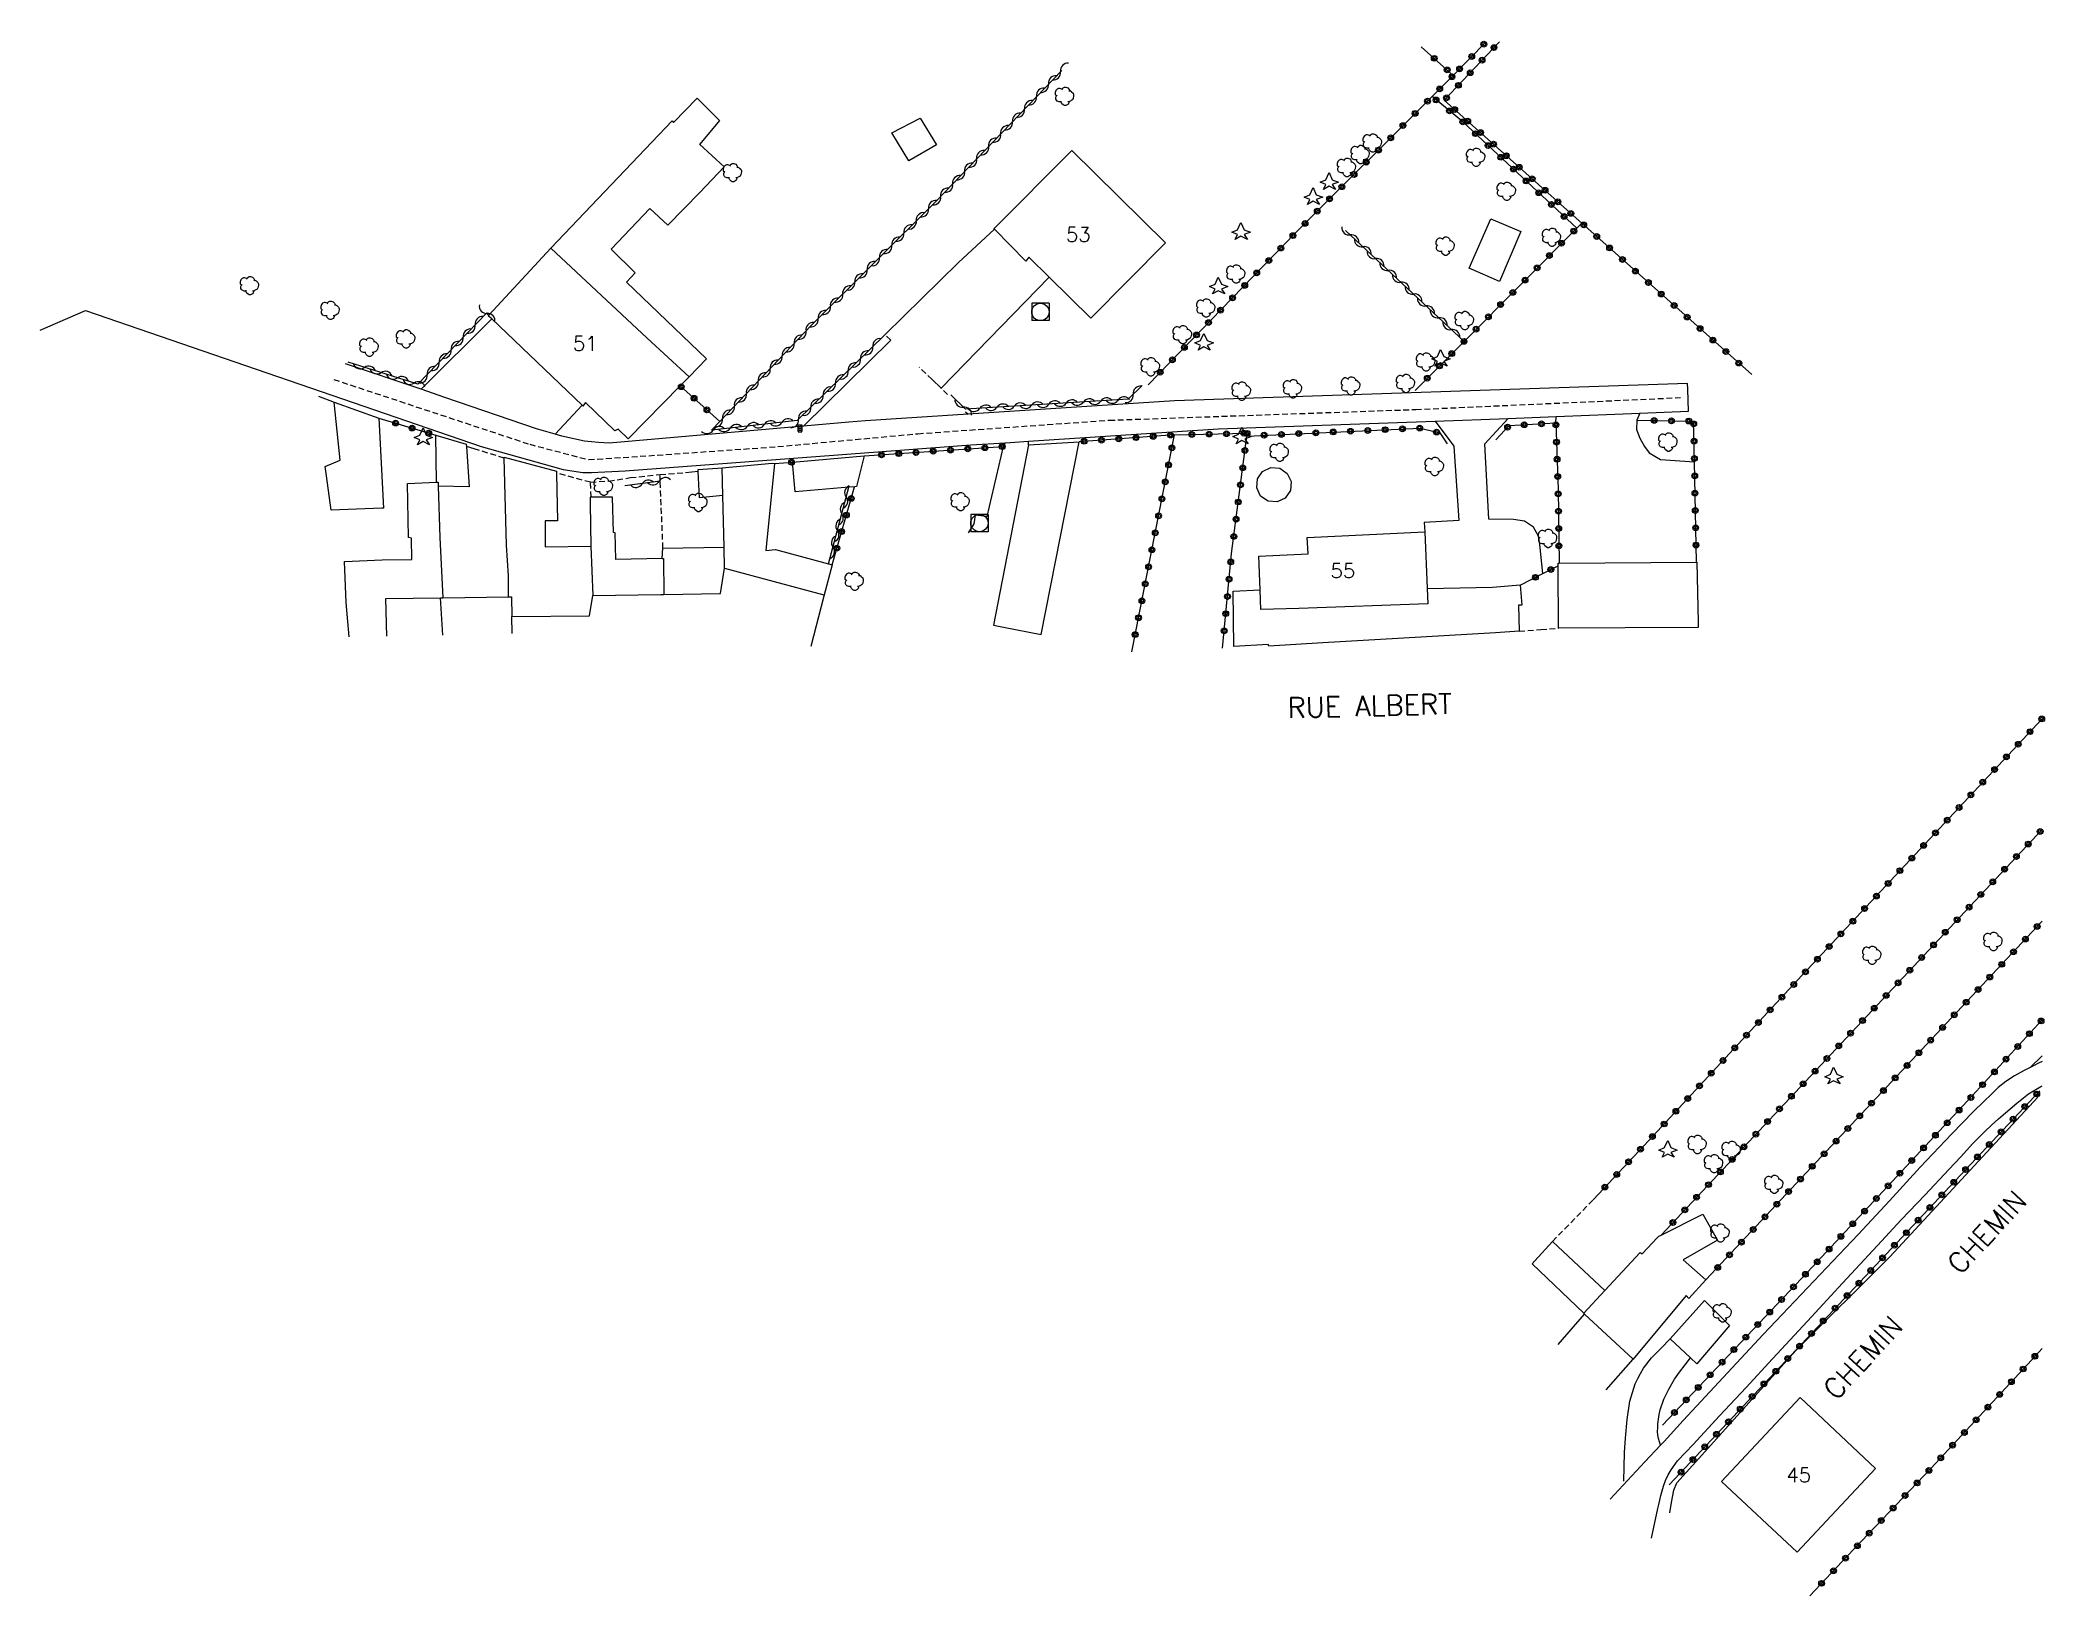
# Model space of a CAD drawing. Header units: millimetres. Extents: x 80031 to 81000, y 146000 to 147000.
# Drawn here: x 80826.5 to 81000.3, y 146223.8 to 146358.7 of the extents above; entities that cross this region are included whole.
import ezdxf
from ezdxf.enums import TextEntityAlignment as Align

# ---------------------------------------------------------------- set-up
doc = ezdxf.new("R2010")
doc.units = ezdxf.units.MM
doc.linetypes.add('DASHED', pattern=[0.75, 0.5, -0.25])
doc.layers.get('0').update_dxf_attribs({"linetype": 'CONTINUOUS'})
for name, color, linetype in [('W0001', 6, 'DASHED'), ('W0008', 7, 'CONTINUOUS'), ('W0017', 7, 'CONTINUOUS'), ('W0071', 7, 'CONTINUOUS'), ('W0101', 7, 'CONTINUOUS'), ('W0104', 1, 'CONTINUOUS'), ('W0112', 1, 'DASHED'), ('W0300', 7, 'CONTINUOUS'), ('W0303', 7, 'CONTINUOUS'), ('W0310', 3, 'CONTINUOUS'), ('W0323', 7, 'CONTINUOUS'), ('W0330', 7, 'CONTINUOUS'), ('W0401', 7, 'CONTINUOUS'), ('W0420', 7, 'CONTINUOUS'), ('W0515', 5, 'CONTINUOUS'), ('W0989', 7, 'CONTINUOUS'), ('W0991', 7, 'CONTINUOUS'), ('W1102', 7, 'CONTINUOUS')]:
    doc.layers.add(name, color=color, linetype=linetype)
doc.styles.get("Standard").update_dxf_attribs({"font": 'romans.shx', "width": 0.85})

msp = doc.modelspace()

# ---------------------------------------------------------------- texts
at = {"layer": 'W0989'}
for s, rotation, p in [('RUE ALBERT', 1.4019, (80941.73, 146300.98)), ('CHEMIN', 47.3866, (80995.22, 146255.36)), ('CHEMIN', 47.3866, (80984.47, 146244.48))]:
    msp.add_text(s, height=1.75, rotation=rotation, dxfattribs=at).set_placement(p, align=Align.MIDDLE_CENTER)
at = {"layer": 'W0991'}
for s, p in [('53', (80916.47, 146341.83)), ('51', (80873.73, 146332.38)), ('55', (80939.4, 146312.68)), ('45', (80978.91, 146234.3))]:
    msp.add_text(s, height=1.25, dxfattribs=at).set_placement(p, align=Align.MIDDLE_CENTER)

# ---------------------------------------------------------------- blocks, each defined once
blk = doc.blocks.new('T300')
for p, q in [((-0.8, 0.51), (-0.86, 0.34)), ((-0.86, 0.34), (-0.86, 0.17)), ((-0.86, 0.17), (-0.74, 0.06)), ((-0.69, 0.63), (-0.8, 0.51)), ((-0.8, -0.06), (-0.74, 0.06)), ((-0.74, 0.06), (-0.69, 0.11)), ((-0.57, 0.69), (-0.69, 0.63)), ((-0.46, 0.69), (-0.57, 0.69)), ((-0.29, 0.63), (-0.46, 0.69)), ((-0.29, 0.63), (-0.17, 0.74)), ((-0.23, 0.57), (-0.29, 0.63)), ((-0.17, 0.74), (-0.06, 0.8)), ((-0.06, 0.8), (0.06, 0.8)), ((0.06, 0.8), (0.23, 0.74)), ((0.23, 0.74), (0.34, 0.63)), ((0.34, 0.63), (0.4, 0.51)), ((0.46, 0.46), (0.34, 0.46)), ((0.4, 0.51), (0.4, 0.46)), ((0.57, 0.4), (0.46, 0.46)), ((0.57, 0.4), (0.69, 0.29)), ((0.69, 0.29), (0.74, 0.17)), ((0.74, 0.06), (0.69, -0.17)), ((0.74, 0.17), (0.74, 0.06)), ((-0.8, -0.17), (-0.8, -0.06)), ((-0.8, -0.23), (-0.8, -0.17)), ((-0.74, -0.34), (-0.8, -0.23)), ((-0.69, -0.4), (-0.74, -0.34)), ((-0.51, -0.46), (-0.69, -0.4)), ((-0.4, -0.46), (-0.51, -0.46)), ((-0.4, -0.46), (-0.34, -0.46)), ((-0.34, -0.46), (-0.34, -0.4)), ((-0.34, -0.51), (-0.34, -0.46)), ((-0.29, -0.63), (-0.34, -0.51)), ((-0.17, -0.74), (-0.29, -0.63)), ((-0.06, -0.8), (-0.17, -0.74)), ((0.06, -0.8), (-0.06, -0.8)), ((0.17, -0.74), (0.06, -0.8)), ((0.23, -0.69), (0.17, -0.74)), ((0.29, -0.46), (0.23, -0.46)), ((0.29, -0.63), (0.23, -0.69)), ((0.46, -0.4), (0.29, -0.46)), ((0.34, -0.51), (0.29, -0.63)), ((0.34, -0.51), (0.34, -0.46)), ((0.57, -0.34), (0.46, -0.4)), ((0.63, -0.29), (0.57, -0.34)), ((0.69, -0.17), (0.63, -0.29))]:
    blk.add_line(p, q)
blk = doc.blocks.new('T303')
for p, q in [((-0.77, 0), (-0.28, 0.21)), ((-0.28, -0.21), (-0.77, 0)), ((-0.28, 0.21), (0, 0.83)), ((0, 0.83), (0.28, 0.21)), ((0.28, 0.21), (0.83, 0)), ((0.83, 0), (0.28, -0.21)), ((-0.49, -0.63), (-0.28, -0.21)), ((0, -0.35), (-0.49, -0.63)), ((0.56, -0.63), (0, -0.35)), ((0.28, -0.21), (0.56, -0.63))]:
    blk.add_line(p, q)
blk = doc.blocks.new('T401')
for p, q in [((-0.3, 0.3), (0, 0.3)), ((-0.3, -0.25), (-0.3, 0.3)), ((-0.3, 0.15), (0, 0.15)), ((-0.3, 0), (0, 0)), ((0, 0.3), (0, -0.25)), ((-0.3, -0.15), (0, -0.15)), ((-0.3, -0.25), (-0.3, -0.3)), ((-0.3, -0.3), (0, -0.3)), ((0, -0.3), (0, -0.25))]:
    blk.add_line(p, q)
blk = doc.blocks.new('T420')
for p, q in [((0.75, 0.75), (-0.75, 0.75)), ((-0.75, 0.75), (-0.75, -0.75)), ((0.75, 0.75), (0.75, -0.75)), ((0.75, -0.75), (-0.75, -0.75))]:
    blk.add_line(p, q)
blk.add_ellipse((0, 0), major_axis=(-0.53, 0.53), ratio=1, start_param=3.926991, end_param=10.210176)
blk = doc.blocks.new('t310o')
at = {"color": 0, "linetype": 'Continuous'}
for centre, start, end in [((-0.5, 0.38), 216.8699, 323.1304), ((0.5, -0.37), 36.8699, 143.1303)]:
    blk.add_arc(centre, 0.625, start, end, dxfattribs=at)
blk = doc.blocks.new('t323o')
at = {"color": 0, "linetype": 'Continuous'}
for radius in [0.25, 0.15]:
    blk.add_circle((0, 0), radius, dxfattribs=at)

# ---------------------------------------------------------------- linework, layer by layer
at = {"layer": 'W0001'}
msp.add_lwpolyline([(80851.94, 146329.26), (80868.92, 146323.64), (80874.03, 146322.31), (80878.48, 146322.6), (80890.42, 146323.44), (80902.56, 146324.56), (80919.15, 146325.73), (80945.72, 146326.66), (80968.66, 146327.69)], dxfattribs=at)
at = {"layer": 'W0008'}
for points in [[(80826.48, 146333.55), (80830.41, 146335.23)], [(80830.41, 146335.23), (80864.72, 146323.46), (80871.81, 146321.47), (80873.51, 146321.19), (80874.27, 146321.21), (80877.19, 146321.35), (80907.15, 146323.6), (80910.12, 146323.78), (80910.56, 146323.8), (80912.16, 146323.91), (80928.58, 146324.98), (80946.6, 146325.61), (80947.41, 146325.64), (80953.74, 146325.89), (80957.88, 146326.05), (80965.14, 146326.34), (80969.36, 146326.5)], [(80969.28, 146328.92), (80924.81, 146327.4), (80906.92, 146326.24), (80898.03, 146325.67), (80896.59, 146325.57), (80893.62, 146325.3), (80892.66, 146325.22), (80875.79, 146323.74), (80874.88, 146323.8), (80873.66, 146323.91), (80871.71, 146324.36), (80871.12, 146324.53), (80869.5, 146324.99), (80861.56, 146327.7), (80859.51, 146328.42), (80852.96, 146330.63)], [(80969.36, 146326.5), (80969.3, 146328.42), (80969.28, 146328.92)]]:
    msp.add_lwpolyline(points, dxfattribs=at)
at = {"layer": 'W0017'}
for points in [[(80909.19, 146342.29), (80906.07, 146339.39), (80899.72, 146333.15)], [(80904.58, 146328.5), (80913.93, 146338.12)], [(80859.51, 146328.42), (80865.62, 146334.51)], [(80900.21, 146332.68), (80892.66, 146325.22)], [(80871.12, 146324.53), (80873.47, 146327.02)], [(80906.7, 146326.46), (80906.92, 146326.24)], [(80947.41, 146325.64), (80949.01, 146323.47), (80949.44, 146317.05), (80946.45, 146316.85), (80946.5, 146316.05)], [(80956.72, 146312.43), (80956.46, 146314.97), (80956.37, 146315.69), (80955.91, 146316.47), (80955.14, 146316.97), (80954.18, 146317.12), (80952.06, 146317.15), (80951.71, 146323.67), (80953.74, 146325.89)], [(80957.87, 146325.49), (80957.88, 146326.05)], [(80965.14, 146326.34), (80964.88, 146325.73), (80964.84, 146324.92), (80965.13, 146324.16), (80965.55, 146323.44), (80965.94, 146322.9), (80966.92, 146322.32), (80969.87, 146322.13)], [(80910.12, 146323.78), (80909.95, 146323.45), (80908.53, 146317.39), (80907.52, 146317.49), (80907.41, 146316.75), (80907.05, 146316.13), (80906.92, 146315.98)], [(80912.14, 146323.6), (80912.16, 146323.91)], [(81000, 146270.64), (80998.97, 146269.62)], [(80963.76, 146233.76), (80963.78, 146235), (80963.81, 146236.24), (80963.89, 146237.48), (80964.04, 146239.09), (80964.27, 146240.68), (80964.74, 146242.2), (80964.96, 146242.65), (80965.2, 146243.1), (80965.45, 146243.54), (80966.15, 146244.44), (80966.96, 146245.27), (80967.76, 146246.1)], [(80966.94, 146236.89), (80966.85, 146237.17), (80966.76, 146237.46), (80966.7, 146237.74), (80966.67, 146238.07), (80966.69, 146238.4), (80966.71, 146238.73), (80966.75, 146239.14), (80966.82, 146239.54), (80966.9, 146239.94), (80967.21, 146240.86), (80967.65, 146241.74), (80968.15, 146242.59), (80968.58, 146243.22), (80969.06, 146243.83), (80969.53, 146244.44)]]:
    msp.add_lwpolyline(points, dxfattribs=at)
at = {"layer": 'W0071'}
for points in [[(81000, 146270.13), (80999.71, 146269.99), (80999.26, 146269.77), (80998.97, 146269.62), (80998.44, 146269.35), (80997.63, 146268.9), (80996.86, 146268.39), (80996.21, 146267.87), (80995.6, 146267.29), (80994.99, 146266.71), (80994.04, 146265.77), (80993.1, 146264.82), (80992.17, 146263.86), (80989.45, 146260.98), (80986.77, 146258.05), (80984.08, 146255.14), (80981.33, 146252.25), (80978.57, 146249.37), (80975.82, 146246.47), (80973.51, 146243.99), (80971.21, 146241.5), (80968.91, 146239.01), (80967.24, 146237.21), (80966.94, 146236.89), (80965.57, 146235.42), (80962.57, 146232.2)], [(80966.15, 146228.82), (80966.71, 146231.38), (80966.8, 146231.74), (80966.88, 146232.11), (80966.97, 146232.52), (80967.07, 146232.93), (80967.19, 146233.33), (80967.37, 146233.82), (80967.6, 146234.3), (80967.85, 146234.75), (80968.42, 146235.52), (80969.1, 146236.23), (80969.77, 146236.93), (80972.04, 146239.42), (80974.35, 146241.89), (80976.65, 146244.35), (80979.68, 146247.64), (80982.71, 146250.93), (80985.75, 146254.2), (80987.8, 146256.4), (80989.87, 146258.58), (80991.93, 146260.77), (80992.96, 146261.88), (80993.98, 146262.99), (80995.04, 146264.06), (80995.63, 146264.62), (80996.23, 146265.16), (80996.83, 146265.69), (80997.81, 146266.53), (80998.83, 146267.33), (80999.91, 146267.98), (81000, 146268.02)]]:
    msp.add_lwpolyline(points, dxfattribs=at)
at = {"layer": 'W0101'}
for points in [[(80917.55, 146334.57), (80913.93, 146338.12), (80912.17, 146339.85), (80911.92, 146339.51), (80909.19, 146342.29), (80909.16, 146342.32), (80915.92, 146349.1), (80924.04, 146341.1)], [(80877.45, 146324.11), (80876.59, 146324.96), (80876.29, 146324.81), (80873.75, 146327.26), (80873.53, 146326.96), (80873.47, 146327.02), (80865.62, 146334.51), (80865.33, 146334.79), (80865.37, 146334.83), (80870.75, 146340.64), (80879.1, 146332.84), (80882.73, 146329.49), (80882.67, 146329.43), (80881.96, 146328.71)], [(80932.28, 146309.32), (80932.22, 146311.02), (80932.12, 146313.93), (80936.4, 146314.15), (80936.3, 146315.55), (80946.5, 146316.05), (80946.71, 146311.13), (80946.76, 146309.82), (80935.57, 146309.41)], [(80979.05, 146241), (80972.23, 146233.73), (80978.77, 146227.6), (80985.58, 146234.86)]]:
    msp.add_lwpolyline(points, close=True, dxfattribs=at)
for points in [[(80885.44, 146310.7), (80885.8, 146312.91), (80894.42, 146310.58), (80894.4, 146310.49), (80893.29, 146306.11)], [(80856.54, 146307), (80856.46, 146310.26), (80861.19, 146310.33)], [(80861.19, 146310.33), (80861.4, 146310.33), (80867.09, 146310.42), (80867.34, 146310.42), (80867.38, 146308.71)], [(80874.1, 146308.77), (80874.38, 146310.53), (80880.28, 146310.62)], [(80880.28, 146310.62), (80880.54, 146310.62), (80885.44, 146310.7)], [(80867.38, 146308.71), (80874.1, 146308.77)], [(80956.04, 146252.86), (80955.8, 146252.61), (80960.28, 146248.32), (80960.3, 146248.28), (80960.34, 146248.24)], [(80962.23, 146241.68), (80962.23, 146241.68), (80964.56, 146244.34), (80960.34, 146248.24)]]:
    msp.add_lwpolyline(points, dxfattribs=at)
at = {"layer": 'W0104'}
for points in [[(80870.75, 146340.64), (80881.26, 146351.69), (80881.39, 146351.53), (80883.43, 146353.66), (80885.36, 146351.72), (80883.67, 146349.67), (80883.64, 146349.65), (80885.76, 146347.7), (80883.65, 146345.48), (80880.9, 146342.65), (80879.33, 146344.08), (80875.98, 146340.57), (80878.07, 146338.52), (80877.32, 146337.69), (80884.25, 146331.05), (80882.73, 146329.49)], [(80882.73, 146329.49), (80882.67, 146329.43)], [(80860.85, 146320.35), (80860.78, 146324.43), (80863.42, 146323.65), (80863.43, 146323.45), (80863.67, 146319.96), (80860.98, 146320.01)], [(80912.14, 146323.6), (80909.12, 146307.97), (80909.97, 146307.8), (80913.25, 146307.14), (80916.54, 146323.86)], [(80912.14, 146323.6), (80916.54, 146323.86)], [(80867.09, 146310.42), (80867.07, 146312.25), (80866.9, 146314.89), (80866.71, 146322.43), (80866.71, 146322.54), (80871.25, 146321.3), (80871.24, 146321.15), (80871.23, 146321.09), (80871.33, 146317.02), (80870.26, 146317.01), (80870.26, 146314.74), (80874.21, 146314.81)], [(80885.65, 146319.21), (80883.62, 146318.99), (80883.53, 146321.32), (80883.53, 146321.47), (80885.6, 146321.59)], [(80885.8, 146312.91), (80885.76, 146314.72), (80885.65, 146319.21), (80885.6, 146321.59), (80889.92, 146322), (80890.13, 146321.98), (80889.39, 146314.43)], [(80853.28, 146306.94), (80853.28, 146306.94), (80853.02, 146309.93), (80852.85, 146313.49), (80856.14, 146313.63), (80858.71, 146313.65), (80858.67, 146315.5), (80858.42, 146315.55), (80858.32, 146320.24), (80860.85, 146320.35), (80860.97, 146320.36), (80860.98, 146320.01), (80861.13, 146315.56), (80861.4, 146310.33)], [(80880.41, 146313.74), (80876.38, 146313.66), (80876.33, 146315.98), (80876.19, 146315.99), (80876.09, 146319.05), (80874.23, 146319.06), (80874.15, 146319.05), (80874.16, 146318.48), (80874.21, 146314.81)], [(80874.21, 146314.81), (80874.38, 146310.53)], [(80880.41, 146313.74), (80880.47, 146314.63), (80885.76, 146314.72)], [(80889.39, 146314.43), (80890.23, 146314.51), (80894.82, 146313.27), (80895.12, 146313.19), (80894.4, 146310.49)], [(80880.41, 146313.74), (80880.5, 146313.74), (80880.54, 146310.62)], [(80889.39, 146314.43), (80889.39, 146314.43)], [(80946.71, 146311.13), (80952.36, 146311.27), (80954.76, 146311.46), (80954.76, 146311.43), (80954.92, 146309.69), (80954.63, 146309.69), (80954.68, 146307.44), (80952.62, 146307.3), (80946.15, 146306.92), (80937.67, 146306.42), (80932.97, 146306.14), (80932.93, 146306.3), (80929.95, 146306.12), (80929.9, 146310.91), (80932.22, 146311.02)], [(80960.28, 146248.32), (80962.12, 146250.29), (80965.18, 146253.59), (80965.35, 146253.45), (80966.68, 146254.87), (80966.8, 146255), (80966.98, 146255.09), (80970.6, 146256.91), (80971.88, 146254.65), (80968.9, 146252.95), (80970.86, 146251.2), (80969.4, 146249.59), (80969.16, 146249.86), (80964.56, 146244.34)], [(80956.04, 146252.86), (80957.58, 146254.54), (80962.12, 146250.29)]]:
    msp.add_lwpolyline(points, dxfattribs=at)
for points in [[(80901.77, 146348.21), (80900.31, 146350.65), (80902.76, 146351.92), (80904.18, 146349.6)], [(80952.97, 146337.75), (80950.34, 146338.91), (80952.23, 146343.2), (80954.83, 146342.09)], [(80851.7, 146317.92), (80851.29, 146320.9), (80851.18, 146321.71), (80852.5, 146322.27), (80851.96, 146327.28), (80855.85, 146325.91), (80856.25, 146318.11), (80856.09, 146318.1)], [(80891.92, 146319.53), (80891.69, 146322.09), (80897.91, 146322.63), (80897.24, 146319.97), (80897.08, 146319.96), (80896.57, 146319.92)], [(80958.09, 146307.7), (80958.06, 146313.12), (80958.06, 146313.35), (80958.15, 146313.35), (80970.04, 146313.41), (80970.08, 146313.41), (80970.19, 146308.22), (80970.2, 146307.77), (80963.87, 146307.73)], [(80970.08, 146243.92), (80969.53, 146244.44), (80967.76, 146246.1), (80970.76, 146249.41), (80972.92, 146247.26)]]:
    msp.add_lwpolyline(points, close=True, dxfattribs=at)
at = {"layer": 'W0112'}
for points in [[(80900.21, 146332.68), (80899.72, 146333.15)], [(80903.79, 146329.25), (80902.68, 146330.32)], [(80905.14, 146327.95), (80904.59, 146328.48), (80904.58, 146328.5)], [(80866.71, 146322.43), (80864.48, 146323.14)], [(80874.23, 146319.06), (80874.19, 146320.35), (80871.24, 146321.15)], [(80874.19, 146320.35), (80875.75, 146320.47), (80875.76, 146320.46), (80877.64, 146320.75), (80880.21, 146321.02)], [(80880.47, 146314.63), (80880.23, 146320.45), (80880.21, 146321.02), (80882.42, 146321.2)], [(80954.68, 146307.44), (80956.57, 146307.58), (80958.09, 146307.7)], [(80957.58, 146254.54), (80961.09, 146258.16)]]:
    msp.add_lwpolyline(points, dxfattribs=at)
at = {"layer": 'W0310'}
for points in [[(80899.72, 146333.15), (80892.11, 146325.7), (80884.69, 146324.87), (80884.68, 146324.87), (80885.4, 146325.62), (80893.32, 146333.94), (80893.42, 146334.05), (80904.22, 146344.79), (80908.4, 146349.15), (80915.03, 146356.06)], [(80949.9, 146332.56), (80939.63, 146342.19)], [(80865.37, 146334.83), (80865.19, 146335.03), (80859.23, 146328.85), (80853.17, 146330.75)], [(80922.01, 146328.73), (80920.79, 146327.54), (80906.68, 146326.7), (80905.43, 146327.92)], [(80880.23, 146320.45), (80877.17, 146320.03)], [(80894.82, 146313.27), (80896.57, 146319.92)]]:
    msp.add_lwpolyline(points, dxfattribs=at)
at = {"layer": 'W0323'}
for points in [[(80951.75, 146358.46), (80948.97, 146355.62), (80946.2, 146358.1)], [(80974.84, 146329.68), (80960.1, 146342.82), (80959.63, 146343.24), (80948.19, 146353.48), (80952.99, 146358.54)], [(80948.97, 146355.62), (80947.13, 146353.78), (80935.27, 146341.94), (80922.53, 146328.81)], [(80959.67, 146342.38), (80949.8, 146351.59), (80947.13, 146353.78)], [(80945.66, 146328.31), (80949.9, 146332.56), (80959.67, 146342.38), (80960.1, 146342.82)], [(80885.4, 146325.62), (80881.96, 146328.71)], [(80904.58, 146328.5), (80903.79, 146329.25)], [(80850.6, 146327.81), (80851.96, 146327.28)], [(80855.85, 146325.92), (80860.78, 146324.43)], [(80931.07, 146324.36), (80946.09, 146325.05), (80947.82, 146324.63)], [(80952.66, 146324.03), (80953.81, 146325.27), (80957.87, 146325.49)], [(80957.87, 146325.49), (80958.06, 146319.71), (80958.15, 146313.35)], [(80964.88, 146325.73), (80969.8, 146325.65)], [(80970.04, 146313.41), (80969.87, 146322.13), (80969.8, 146325.65)], [(80864.48, 146323.14), (80863.43, 146323.45)], [(80897.91, 146322.63), (80909.95, 146323.45)], [(80921.12, 146305.66), (80924.81, 146324.46), (80916.54, 146323.86)], [(80924.81, 146324.46), (80931.1, 146324.6)], [(80929.75, 146314.17), (80931.07, 146324.36), (80931.1, 146324.6)], [(80948.47, 146323.67), (80947.82, 146324.63)], [(80890.13, 146321.98), (80891.69, 146322.09)], [(80882.42, 146321.2), (80883.53, 146321.32)], [(80895.12, 146313.19), (80897.08, 146319.96)], [(80928.96, 146305.97), (80929.75, 146314.17)], [(80954.76, 146311.43), (80956.72, 146312.43), (80958.06, 146313.12)], [(80961.09, 146258.16), (80965.92, 146263.29), (80978.82, 146277.18), (81000, 146299.85)], [(81000, 146290.26), (80966.98, 146255.09)], [(81000, 146282.29), (80970.86, 146251.2)], [(80967.11, 146238.62), (80979.66, 146251.87), (80993.96, 146267.15), (81000, 146273.74)], [(80999.8, 146267.6), (80967.68, 146233.45)], [(81000, 146245.25), (80998.78, 146243.91), (80990.37, 146234.86), (80983.15, 146227.27), (80979.87, 146223.81)]]:
    msp.add_lwpolyline(points, dxfattribs=at)
at = {"layer": 'W0330'}
msp.add_lwpolyline([(80967.73, 146231.01), (80967.9, 146231.91), (80968.1, 146232.99), (80968.34, 146233.6), (80970.51, 146236.02), (80978.65, 146245.08), (80986.8, 146253.19), (80997.41, 146264.65), (80999.63, 146267.05)], dxfattribs=at)
at = {"layer": 'W0515'}
msp.add_lwpolyline([(80933.7, 146318.64), (80932.92, 146318.7), (80932.27, 146319.15), (80931.93, 146319.86), (80931.99, 146320.64), (80932.44, 146321.29), (80933.15, 146321.63), (80933.93, 146321.57), (80934.58, 146321.12), (80934.92, 146320.42), (80934.86, 146319.63), (80934.41, 146318.98)], close=True, dxfattribs=at)
at = {"layer": 'W1102'}
for points in [[(80861.4, 146307.11), (80861.19, 146310.33)], [(80867.4, 146307.23), (80867.38, 146308.71)], [(80958.05, 146245.61), (80960.34, 146248.24)]]:
    msp.add_lwpolyline(points, dxfattribs=at)

# ---------------------------------------------------------------- block references
at = {"layer": 'W0300'}
for p in [(80915.32, 146353.8), (80940.94, 146348.76), (80942, 146349.77), (80950.96, 146348.52), (80886.54, 146347.19), (80939.76, 146347.64), (80953.61, 146345.58), (80957.53, 146341.58), (80948.31, 146340.82), (80930.16, 146338.4), (80844.67, 146337.39), (80851.66, 146335.25), (80927.56, 146335.45), (80925.53, 146333.14), (80949.97, 146334.37), (80855.03, 146332.06), (80858.21, 146332.78), (80922.76, 146330.36), (80946.62, 146330.78), (80930.64, 146328.25), (80935.08, 146328.45), (80940.12, 146328.7), (80944.87, 146328.91), (80933.93, 146322.94), (80967.62, 146323.83), (80947.37, 146321.72), (80875.34, 146319.99), (80883.54, 146318.6), (80906.27, 146318.66), (80957.19, 146315.48), (80897.09, 146311.77), (80985.29, 146279.35), (80995.79, 146280.54), (80970.15, 146262.94), (80973.11, 146262.43), (80971.58, 146261.28), (80976.8, 146259.49), (80972.13, 146255.27), (80972.32, 146248.35)]:
    msp.add_blockref('T300', p, dxfattribs=at)
at = {"layer": 'W0303'}
for p in [(80936.82, 146345.07), (80938.2, 146346.37), (80930.56, 146342.03), (80928.6, 146337.31), (80927.35, 146332.43), (80947.87, 146331.04), (80859.67, 146324.23), (80930.63, 146324.31), (80981.94, 146268.82), (80967.56, 146262.46)]:
    msp.add_blockref('T303', p, dxfattribs=at)
at = {"layer": 'W0310'}
for p, rotation in [((80914.93, 146355.95), 46.1892587942685), ((80912.85, 146353.79), 46.1892587942685), ((80913.89, 146354.87), 46.1892587942685), ((80911.81, 146352.71), 46.1892587942685), ((80909.74, 146350.54), 46.1892587942685), ((80910.77, 146351.62), 46.1892587942685), ((80907.66, 146348.38), 46.18915172861919), ((80908.7, 146349.46), 46.1892587942685), ((80906.62, 146347.3), 46.18915172861919), ((80904.54, 146345.13), 46.18915172861919), ((80905.58, 146346.21), 46.18915172861919), ((80903.49, 146344.06), 44.86703871561802), ((80901.36, 146341.95), 44.86703871561802), ((80902.43, 146343.01), 44.86703871561802), ((80940.05, 146341.8), 136.8373982068502), ((80899.24, 146339.83), 44.86703871561802), ((80900.3, 146340.89), 44.86703871561802), ((80941.14, 146340.77), 136.8373982068502), ((80942.24, 146339.74), 136.8373982068502), ((80898.17, 146338.77), 44.86703871561802), ((80943.33, 146338.72), 136.8373982068502), ((80896.05, 146336.66), 44.86703871561802), ((80897.11, 146337.72), 44.86703871561802), ((80944.43, 146337.69), 136.8373982068502), ((80945.52, 146336.67), 136.8373982068502), ((80865.23, 146334.99), 132.0339591095106), ((80893.92, 146334.54), 44.86703871561802), ((80894.98, 146335.6), 44.86703871561802), ((80946.61, 146335.64), 136.8373982068502), ((80947.71, 146334.61), 136.8373982068502), ((80863.15, 146332.92), 226.0575899931152), ((80864.19, 146334), 226.0575899931152), ((80892.87, 146333.47), 46.37601981931527), ((80948.8, 146333.59), 136.8373982068502), ((80862.11, 146331.84), 226.0575899931152), ((80890.8, 146331.3), 46.37601981931527), ((80891.84, 146332.38), 46.37601981931527), ((80897.58, 146331.05), 224.3724075199616), ((80898.65, 146332.1), 224.3724075199616), ((80854.6, 146330.31), 162.605546575981), ((80856.03, 146329.86), 162.605546575981), ((80860.03, 146329.68), 226.0575899931152), ((80861.07, 146330.76), 226.0575899931152), ((80889.77, 146330.21), 46.37601981931527), ((80896.51, 146330.01), 224.3724075199616), ((80857.46, 146329.41), 162.605546575981), ((80858.89, 146328.96), 162.605546575981), ((80887.7, 146328.04), 46.37601981931527), ((80888.73, 146329.12), 46.37601981931527), ((80894.36, 146327.91), 224.3724075199616), ((80895.43, 146328.96), 224.3724075199616), ((80921.23, 146327.97), 224.5261003060254), ((80885.63, 146325.87), 46.37601981931527), ((80886.66, 146326.95), 46.37601981931527), ((80892.22, 146325.81), 224.3724075199616), ((80893.29, 146326.86), 224.3724075199616), ((80906.5, 146326.87), 135.6964297944329), ((80907.93, 146326.77), 183.3895416354041), ((80909.42, 146326.86), 183.3895416354041), ((80910.92, 146326.95), 183.3895416354041), ((80912.42, 146327.04), 183.3895416354041), ((80913.92, 146327.13), 183.3895416354041), ((80915.41, 146327.22), 183.3895416354041), ((80916.91, 146327.31), 183.3895416354041), ((80918.41, 146327.39), 183.3895416354041), ((80919.91, 146327.48), 183.3895416354041), ((80884.81, 146324.88), 186.4198350650877), ((80886.3, 146325.05), 186.4198350650877), ((80887.79, 146325.22), 186.4198350650877), ((80889.28, 146325.38), 186.4198350650877), ((80890.77, 146325.55), 186.4198350650877), ((80878.66, 146320.23), 187.8387303510203), ((80880.14, 146320.44), 187.8387303510203), ((80896.35, 146319.07), 75.28020359616727), ((80895.97, 146317.62), 75.28020359616727), ((80895.59, 146316.17), 75.28020359616727), ((80895.21, 146314.72), 75.28020359616727)]:
    msp.add_blockref('t310o', p, dxfattribs=dict(at, rotation=rotation))
at = {"layer": 'W0323'}
for p, rotation in [((80951.62, 146358.33), 225.6079817418721), ((80952.5, 146358.03), 46.54851831505047), ((80947.32, 146357.1), 138.3080083835312), ((80948.44, 146356.1), 138.3080083835312), ((80949.52, 146356.18), 225.6079817418721), ((80950.44, 146355.85), 46.54851831505047), ((80950.57, 146357.26), 225.6079817418721), ((80951.47, 146356.94), 46.54851831505047), ((80947.8, 146354.45), 224.9689453803312), ((80948.86, 146355.51), 224.9689453803312), ((80949.41, 146354.76), 46.54851831505047), ((80946.74, 146353.39), 224.9733969216113), ((80947.48, 146353.49), 140.6103157146432), ((80948.38, 146353.68), 46.54851831505047), ((80948.64, 146352.54), 140.6103157146432), ((80949.1, 146352.66), 138.1709010520239), ((80944.61, 146351.27), 224.9733969216113), ((80945.67, 146352.33), 224.9733969216113), ((80949.8, 146351.59), 140.6103157146432), ((80950.22, 146351.66), 138.1709010520239), ((80951.34, 146350.66), 138.1709010520239), ((80942.49, 146349.15), 224.9733969216113), ((80943.55, 146350.21), 224.9733969216113), ((80950.89, 146350.57), 136.9846585561172), ((80951.99, 146349.54), 136.9846585561172), ((80952.46, 146349.66), 138.1709010520239), ((80941.43, 146348.09), 224.9733969216113), ((80953.09, 146348.52), 136.9846585561172), ((80953.57, 146348.66), 138.1709010520239), ((80954.18, 146347.5), 136.9846585561172), ((80954.69, 146347.66), 138.1709010520239), ((80939.31, 146345.97), 224.9733969216113), ((80940.37, 146347.03), 224.9733969216113), ((80955.28, 146346.47), 136.9846585561172), ((80955.81, 146346.66), 138.1709010520239), ((80956.38, 146345.45), 136.9846585561172), ((80956.93, 146345.66), 138.1709010520239), ((80937.18, 146343.85), 224.9733969216113), ((80938.25, 146344.91), 224.9733969216113), ((80957.47, 146344.43), 136.9846585561172), ((80958.04, 146344.66), 138.1709010520239), ((80936.12, 146342.79), 224.9733969216113), ((80958.57, 146343.4), 136.9846585561172), ((80959.16, 146343.66), 138.1709010520239), ((80959.42, 146342.13), 45.14625192743819), ((80960.28, 146342.66), 138.2895723876765), ((80934.02, 146340.65), 225.8501416141622), ((80935.07, 146341.73), 225.8501416141622), ((80958.36, 146341.07), 45.14625192743819), ((80961.4, 146341.66), 138.2895723876765), ((80962.52, 146340.66), 138.2895723876765), ((80931.93, 146338.5), 225.8501416141622), ((80932.98, 146339.57), 225.8501416141622), ((80956.24, 146338.94), 45.14625192743819), ((80957.3, 146340), 45.14625192743819), ((80963.64, 146339.66), 138.2895723876765), ((80964.76, 146338.66), 138.2895723876765), ((80930.89, 146337.42), 225.8501416141622), ((80954.13, 146336.81), 45.14625192743819), ((80955.19, 146337.88), 45.14625192743819), ((80965.88, 146337.67), 138.2895723876765), ((80928.8, 146335.27), 225.8501416141622), ((80929.84, 146336.34), 225.8501416141622), ((80953.07, 146335.75), 45.14625192743819), ((80967, 146336.67), 138.2895723876765), ((80968.12, 146335.67), 138.2895723876765), ((80927.75, 146334.19), 225.8501416141622), ((80950.95, 146333.62), 45.14625192743819), ((80952.01, 146334.69), 45.14625192743819), ((80969.24, 146334.67), 138.2895723876765), ((80970.36, 146333.67), 138.2895723876765), ((80925.66, 146332.04), 225.8501416141622), ((80926.71, 146333.12), 225.8501416141622), ((80948.84, 146331.5), 45.14853927932069), ((80949.9, 146332.56), 45.14853927932069), ((80971.48, 146332.68), 138.2895723876765), ((80972.6, 146331.68), 138.2895723876765), ((80923.57, 146329.89), 225.8501416141622), ((80924.62, 146330.96), 225.8501416141622), ((80947.78, 146330.43), 45.14853927932069), ((80973.72, 146330.68), 138.2895723876765), ((80882.05, 146328.63), 138.1160778668284), ((80946.72, 146329.37), 45.14853927932069), ((80883.16, 146327.63), 138.1160778668284), ((80884.28, 146326.63), 138.1160778668284), ((80857.29, 146325.48), 343.1600037572614), ((80858.72, 146325.05), 343.1600037572614), ((80860.16, 146324.61), 343.1600037572614), ((80937.07, 146324.64), 2.630422054202329), ((80938.57, 146324.71), 2.630422054202329), ((80940.06, 146324.77), 2.630422054202329), ((80941.56, 146324.84), 2.630422054202329), ((80943.06, 146324.91), 2.630422054202329), ((80944.56, 146324.98), 2.630422054202329), ((80946.06, 146325.05), 2.630422054202329), ((80947.52, 146324.7), 346.1670153688342), ((80953.68, 146325.13), 46.92034613806506), ((80955.12, 146325.34), 3.14542153213907), ((80956.62, 146325.42), 3.14542153213907), ((80957.87, 146325.34), 271.8728452078532), ((80966.38, 146325.71), 359.1277199626263), ((80967.88, 146325.68), 359.1277199626263), ((80969.38, 146325.66), 359.1277199626263), ((80969.81, 146325.41), 91.12043787739945), ((80902.4, 146322.93), 3.909103094918944), ((80903.9, 146323.04), 3.909103094918944), ((80905.39, 146323.14), 3.909103094918944), ((80906.89, 146323.24), 3.909103094918944), ((80908.38, 146323.34), 3.909103094918944), ((80909.88, 146323.44), 3.909103094918944), ((80916.98, 146323.9), 184.1156529796557), ((80918.48, 146324), 184.1156529796557), ((80919.97, 146324.11), 184.1156529796557), ((80921.47, 146324.22), 184.1156529796557), ((80922.97, 146324.33), 184.1156529796557), ((80924.46, 146324.44), 184.1156529796557), ((80924.58, 146323.33), 78.88716911063943), ((80926.31, 146324.49), 1.291619949192607), ((80927.81, 146324.53), 1.291619949192607), ((80929.31, 146324.56), 1.291619949192607), ((80930.81, 146324.6), 1.291619949192607), ((80930.91, 146323.1), 82.61621063603666), ((80931.1, 146324.59), 82.67025228288821), ((80932.57, 146324.43), 2.630422054202329), ((80934.07, 146324.5), 2.630422054202329), ((80935.57, 146324.57), 2.630422054202329), ((80957.92, 146323.84), 271.8728452078532), ((80969.84, 146323.91), 91.12043787739945), ((80891.62, 146322.08), 4.05441417927893), ((80899.41, 146322.73), 3.909103094918944), ((80900.9, 146322.83), 3.909103094918944), ((80924.3, 146321.85), 78.88716911063943), ((80930.72, 146321.61), 82.61621063603666), ((80957.97, 146322.34), 271.8728452078532), ((80969.87, 146322.41), 91.12043787739945), ((80924.01, 146320.38), 78.88716911063943), ((80930.53, 146320.13), 82.61621063603666), ((80958.02, 146320.84), 271.8728452078532), ((80969.9, 146320.91), 91.11131455837634), ((80896.79, 146318.95), 73.86244582419036), ((80923.72, 146318.91), 78.88716911063943), ((80930.33, 146318.64), 82.61621063603666), ((80958.06, 146319.35), 270.855366128122), ((80958.09, 146317.85), 270.855366128122), ((80969.92, 146319.41), 91.11131455837634), ((80969.95, 146317.91), 91.11131455837634), ((80895.95, 146316.07), 73.86244582419036), ((80896.37, 146317.51), 73.86244582419036), ((80923.14, 146315.97), 78.88716911063943), ((80923.43, 146317.44), 78.88716911063943), ((80930.14, 146317.15), 82.61621063603666), ((80958.11, 146316.35), 270.855366128122), ((80969.98, 146316.41), 91.11131455837634), ((80895.54, 146314.63), 73.86244582419036), ((80922.85, 146314.5), 78.88716911063943), ((80929.95, 146315.66), 82.61621063603666), ((80958.13, 146314.85), 270.855366128122), ((80970.01, 146314.91), 91.11131455837634), ((80922.56, 146313.02), 78.88716911063943), ((80929.68, 146313.44), 84.49769132709095), ((80957.43, 146312.79), 27.076607043891), ((80922.27, 146311.55), 78.88716911063943), ((80929.54, 146311.95), 84.49769132709095), ((80956.09, 146312.11), 27.11170564813853), ((80921.98, 146310.08), 78.88716911063943), ((80929.4, 146310.45), 84.49769132709095), ((80921.69, 146308.61), 78.88716911063943), ((80929.11, 146307.47), 84.49769132709095), ((80929.25, 146308.96), 84.49769132709095), ((80921.4, 146307.14), 78.88716911063943), ((80998.96, 146298.73), 46.94520010494846), ((80999.98, 146299.83), 46.94520010494846), ((80997.94, 146297.64), 46.94520010494846), ((80995.89, 146295.44), 46.94520010494846), ((80996.91, 146296.54), 46.94520010494846), ((80993.84, 146293.25), 46.94520010494846), ((80994.86, 146294.35), 46.94520010494846), ((80992.81, 146292.16), 46.94520010494846), ((80990.77, 146289.96), 46.94520010494846), ((80991.79, 146291.06), 46.94520010494846), ((80999.84, 146290.08), 226.805425029427), ((80989.74, 146288.87), 46.94520010494846), ((80998.81, 146288.99), 226.805425029427), ((80987.69, 146286.68), 46.94520010494846), ((80988.72, 146287.77), 46.94520010494846), ((80996.76, 146286.8), 226.805425029427), ((80997.78, 146287.9), 226.805425029427), ((80986.67, 146285.58), 46.94520010494846), ((80994.7, 146284.62), 226.805425029427), ((80995.73, 146285.71), 226.805425029427), ((80984.62, 146283.39), 46.94520010494846), ((80985.65, 146284.48), 46.94520010494846), ((80993.68, 146283.52), 226.805425029427), ((80982.57, 146281.2), 46.94520010494846), ((80983.6, 146282.29), 46.94520010494846), ((80991.62, 146281.34), 226.805425029427), ((80992.65, 146282.43), 226.805425029427), ((80999.58, 146281.84), 226.8565529504219), ((80981.55, 146280.1), 46.94520010494846), ((80990.6, 146280.24), 226.805425029427), ((80997.53, 146279.65), 226.8565529504219), ((80998.56, 146280.75), 226.8565529504219), ((80979.5, 146277.91), 46.94520010494846), ((80980.53, 146279), 46.94520010494846), ((80988.54, 146278.05), 226.805425029427), ((80989.57, 146279.15), 226.805425029427), ((80996.51, 146278.56), 226.8565529504219), ((80978.48, 146276.81), 47.09467961938211), ((80986.49, 146275.87), 226.805425029427), ((80987.52, 146276.96), 226.805425029427), ((80994.46, 146276.37), 226.8565529504219), ((80995.48, 146277.46), 226.8565529504219), ((80976.44, 146274.61), 47.09467961938211), ((80977.46, 146275.71), 47.09467961938211), ((80985.46, 146274.77), 226.805425029427), ((80992.4, 146274.18), 226.8565529504219), ((80993.43, 146275.27), 226.8565529504219), ((80974.39, 146272.42), 47.09467961938211), ((80975.42, 146273.51), 47.09467961938211), ((80983.41, 146272.59), 226.805425029427), ((80984.44, 146273.68), 226.805425029427), ((80991.38, 146273.09), 226.8565529504219), ((80998.91, 146272.55), 47.46804035940704), ((80999.92, 146273.65), 47.46804035940704), ((80973.37, 146271.32), 47.09467961938211), ((80982.38, 146271.49), 226.805425029427), ((80989.33, 146270.9), 226.8565529504219), ((80990.35, 146271.99), 226.8565529504219), ((80997.9, 146271.44), 47.46804035940704), ((80971.33, 146269.12), 47.09467961938211), ((80972.35, 146270.22), 47.09467961938211), ((80980.33, 146269.31), 226.805425029427), ((80981.36, 146270.4), 226.805425029427), ((80988.3, 146269.8), 226.8565529504219), ((80995.87, 146269.23), 47.46804035940704), ((80996.88, 146270.34), 47.46804035940704), ((80970.31, 146268.02), 47.09467961938211), ((80979.3, 146268.21), 226.805425029427), ((80986.25, 146267.61), 226.8565529504219), ((80987.27, 146268.71), 226.8565529504219), ((80994.85, 146268.13), 47.46804035940704), ((80999.54, 146267.32), 226.7542543556651), ((80968.27, 146265.82), 47.09467961938211), ((80969.29, 146266.92), 47.09467961938211), ((80977.25, 146266.03), 226.805425029427), ((80978.28, 146267.12), 226.805425029427), ((80985.22, 146266.52), 226.8565529504219), ((80992.81, 146265.93), 46.90328363559588), ((80993.84, 146267.02), 46.90328363559588), ((80998.51, 146266.23), 226.7542543556651), ((80967.25, 146264.72), 47.09467961938211), ((80975.2, 146263.84), 226.805425029427), ((80976.22, 146264.93), 226.805425029427), ((80983.17, 146264.33), 226.8565529504219), ((80984.2, 146265.42), 226.8565529504219), ((80990.76, 146263.74), 46.90328363559588), ((80991.79, 146264.83), 46.90328363559588), ((80996.46, 146264.04), 226.7542543556651), ((80997.49, 146265.14), 226.7542543556651), ((80965.2, 146262.53), 46.73640109242911), ((80966.23, 146263.63), 47.09467961938211), ((80974.17, 146262.74), 226.805425029427), ((80981.12, 146262.14), 226.8565529504219), ((80982.15, 146263.24), 226.8565529504219), ((80989.74, 146262.64), 46.90328363559588), ((80995.43, 146262.95), 226.7542543556651), ((80963.14, 146260.35), 46.73640109242911), ((80964.17, 146261.44), 46.73640109242911), ((80972.12, 146260.56), 226.805425029427), ((80973.14, 146261.65), 226.805425029427), ((80980.09, 146261.05), 226.8565529504219), ((80987.69, 146260.45), 46.90328363559588), ((80988.71, 146261.55), 46.90328363559588), ((80993.38, 146260.77), 226.7542543556651), ((80994.4, 146261.86), 226.7542543556651), ((80962.12, 146259.25), 46.73640109242911), ((80971.09, 146259.46), 226.805425029427), ((80978.04, 146258.86), 226.8565529504219), ((80979.07, 146259.95), 226.8565529504219), ((80986.67, 146259.36), 46.90328363559588), ((80991.32, 146258.58), 226.7542543556651), ((80992.35, 146259.67), 226.7542543556651), ((80969.04, 146257.28), 226.805425029427), ((80970.06, 146258.37), 226.805425029427), ((80977.02, 146257.76), 226.8565529504219), ((80984.62, 146257.17), 46.90328363559588), ((80985.64, 146258.26), 46.90328363559588), ((80990.29, 146257.49), 226.7542543556651), ((80968.01, 146256.18), 226.805425029427), ((80974.97, 146255.57), 226.8565529504219), ((80975.99, 146256.67), 226.8565529504219), ((80983.59, 146256.07), 46.90328363559588), ((80988.24, 146255.3), 226.7542543556651), ((80989.26, 146256.39), 226.7542543556651), ((80972.91, 146253.38), 226.8565529504219), ((80973.94, 146254.48), 226.8565529504219), ((80981.54, 146253.88), 46.90328363559588), ((80982.57, 146254.98), 46.90328363559588), ((80987.21, 146254.21), 226.7542543556651), ((80971.89, 146252.29), 226.8565529504219), ((80979.49, 146251.69), 46.55439624635961), ((80980.52, 146252.78), 46.90328363559588), ((80985.15, 146252.02), 226.7542543556651), ((80986.18, 146253.12), 226.7542543556651), ((80978.46, 146250.6), 46.55439624635961), ((80983.1, 146249.84), 226.7542543556651), ((80984.13, 146250.93), 226.7542543556651), ((80976.4, 146248.42), 46.55439624635961), ((80977.43, 146249.51), 46.55439624635961), ((80982.07, 146248.75), 226.7542543556651), ((80975.36, 146247.33), 46.55439624635961), ((80980.02, 146246.56), 226.7542543556651), ((80981.04, 146247.65), 226.7542543556651), ((80973.3, 146245.16), 46.55439624635961), ((80974.33, 146246.25), 46.55439624635961), ((80978.99, 146245.47), 226.7542543556651), ((80999.39, 146244.58), 227.4995473015192), ((80971.24, 146242.98), 46.55439624635961), ((80972.27, 146244.07), 46.55439624635961), ((80976.93, 146243.28), 226.7542543556651), ((80977.96, 146244.38), 226.7542543556651), ((80998.37, 146243.48), 227.1113910050756), ((80970.21, 146241.89), 46.55439624635961), ((80974.88, 146241.1), 226.7542543556651), ((80975.9, 146242.19), 226.7542543556651), ((80996.33, 146241.28), 227.1113910050756), ((80997.35, 146242.38), 227.1113910050756), ((80968.14, 146239.71), 46.55439624635961), ((80969.17, 146240.8), 46.55439624635961), ((80973.85, 146240.01), 226.7542543556651), ((80995.31, 146240.18), 227.1113910050756), ((80971.79, 146237.82), 226.7542543556651), ((80972.82, 146238.91), 226.7542543556651), ((80993.27, 146237.98), 227.1113910050756), ((80994.29, 146239.08), 227.1113910050756), ((80970.77, 146236.73), 226.7542543556651), ((80992.25, 146236.88), 227.1113910050756), ((80968.71, 146234.54), 226.7542543556651), ((80969.74, 146235.63), 226.7542543556651), ((80990.2, 146234.69), 226.4360620866519), ((80991.22, 146235.78), 227.1113910050756), ((80988.13, 146232.51), 226.4360620866519), ((80989.17, 146233.6), 226.4360620866519), ((80987.1, 146231.43), 226.4360620866519), ((80985.03, 146229.25), 226.4360620866519), ((80986.07, 146230.34), 226.4360620866519), ((80984, 146228.16), 226.4360620866519), ((80981.93, 146225.99), 226.5206193762577), ((80982.97, 146227.08), 226.5206193762577), ((80980.9, 146224.9), 226.5206193762577)]:
    msp.add_blockref('t323o', p, dxfattribs=dict(at, rotation=rotation))
at = {"layer": 'W0401'}
msp.add_blockref('T401', (80892.49, 146325.02), dxfattribs=at)
at = {"layer": 'W0420'}
for p in [(80913.18, 146335.12), (80907.9, 146316.81)]:
    msp.add_blockref('T420', p, dxfattribs=at)

msp.set_redraw_order([(e.dxf.handle, doc.entitydb.next_handle()) for e in msp.query("TEXT MTEXT ATTDEF DIMENSION ARC_DIMENSION")])  # texts and dimensions are drawn at this point

doc.saveas('drawing.dxf')
